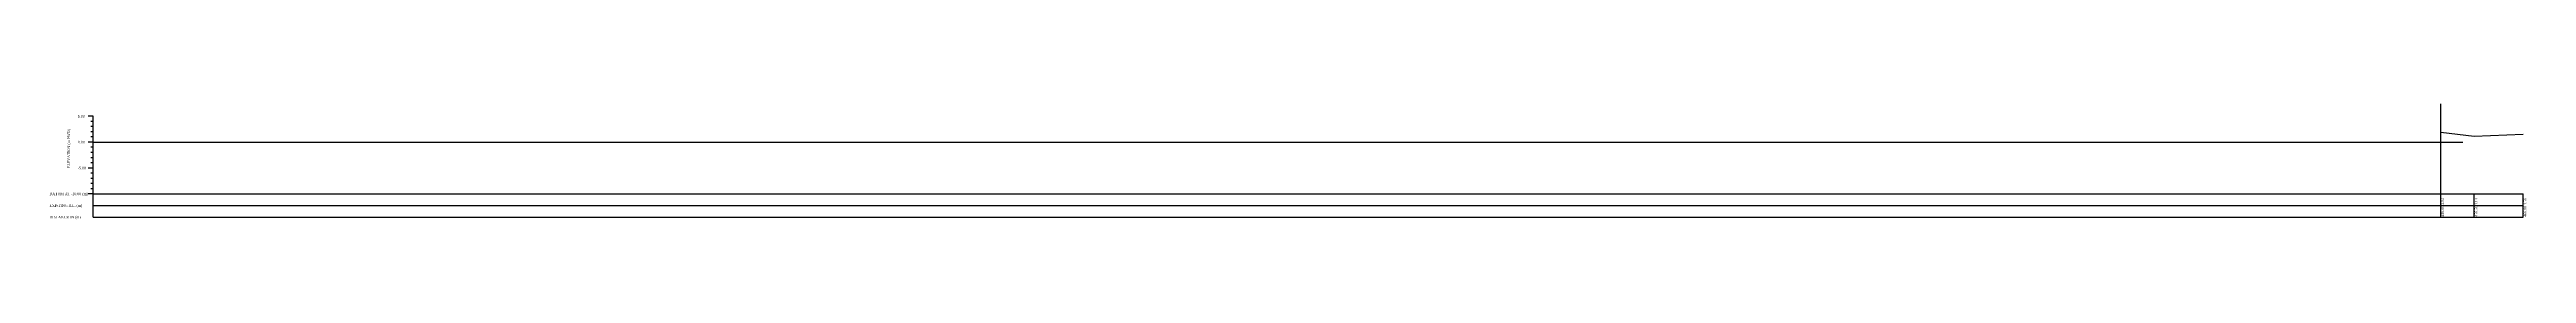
# Model space of a CAD drawing. Header units: metres. Extents: x -148477 to 168932, y -55673 to -2736.
# Drawn here: x -24412.8 to -23932.7, y -16899.3 to -16877 of the extents above; entities that cross this region are included whole.
import ezdxf

# ---------------------------------------------------------------- set-up
doc = ezdxf.new("R2010")
doc.units = ezdxf.units.M
doc.styles.add('liza', font='times.ttf', dxfattribs={"height": 2})

msp = doc.modelspace()

# ---------------------------------------------------------------- linework, layer by layer
at = {"color": 6, "linetype": 'Continuous', "lineweight": -3, "ltscale": 0.5}
for p, q in [((-24404.3003, -16879.3954), (-24405.3003, -16879.3954)), ((-24404.3003, -16898.8954), (-24404.3003, -16879.3954)), ((-24404.3003, -16884.3954), (-24405.3003, -16884.3954)), ((-24404.3003, -16880.3954), (-24404.8003, -16880.3954)), ((-24404.3003, -16881.3954), (-24404.8003, -16881.3954)), ((-24404.3003, -16882.3954), (-24404.8003, -16882.3954)), ((-24404.3003, -16883.3954), (-24404.8003, -16883.3954)), ((-24404.3003, -16884.3954), (-23945.0493, -16884.3954)), ((-24404.3003, -16889.3954), (-24405.3003, -16889.3954)), ((-24404.3003, -16885.3954), (-24404.8003, -16885.3954)), ((-24404.3003, -16886.3954), (-24404.8003, -16886.3954)), ((-24404.3003, -16887.3954), (-24404.8003, -16887.3954)), ((-24404.3003, -16888.3954), (-24404.8003, -16888.3954)), ((-24404.3003, -16890.3954), (-24404.8003, -16890.3954)), ((-24404.3003, -16891.3954), (-24404.8003, -16891.3954)), ((-24404.3003, -16892.3954), (-24404.8003, -16892.3954)), ((-24404.3003, -16893.3954), (-24404.8003, -16893.3954)), ((-24404.3003, -16894.3954), (-24405.3003, -16894.3954)), ((-24404.3003, -16894.3954), (-23933.3003, -16894.3954)), ((-24404.3003, -16896.6454), (-23933.3003, -16896.6454)), ((-24404.3003, -16898.8954), (-23933.3003, -16898.8954)), ((-23949.3003, -16898.8954), (-23949.3003, -16894.3954)), ((-23942.8003, -16898.8954), (-23942.8003, -16894.3954)), ((-23933.3003, -16898.8954), (-23933.3003, -16894.3954))]:
    msp.add_line(p, q, dxfattribs=at)
at = {"color": 3, "linetype": 'Continuous', "lineweight": -3, "ltscale": 0.5}
msp.add_line((-23949.3003, -16894.3954), (-23949.3003, -16876.9631), dxfattribs=at)
at = {"color": 6, "linetype": 'Continuous', "lineweight": -3, "ltscale": 0.5}
msp.add_lwpolyline([(-23949.3003, -16882.4654), (-23942.8003, -16883.2554), (-23933.3003, -16882.8354)], dxfattribs=at)

# ---------------------------------------------------------------- texts
at = {"color": 6, "linetype": 'Continuous', "lineweight": -3, "ltscale": 0.5, "char_height": 0.5, "attachment_point": 1, "style": 'liza'}
for s, insert, width in [('5.00', (-24407.3003, -16879.1454), 2), ('0.00', (-24407.3003, -16884.1454), 2), ('-5.00', (-24407.3003, -16889.1454), 2), ('DATUM AT -10.00 (m)', (-24412.8003, -16894.1454), 7.5), ('EXISTING R.L. (m)', (-24412.8003, -16896.3954), 7.5), ('DISTANCE IN (m)', (-24412.8003, -16898.6454), 7.5)]:
    msp.add_mtext(s, dxfattribs=dict(at, insert=insert, width=width))
at = {"color": 6, "linetype": 'Continuous', "lineweight": -3, "ltscale": 0.5, "char_height": 0.5, "attachment_point": 1, "rotation": 90, "style": 'liza'}
for s, insert, width in [('ELEVATION (m PWD)', (-24409.3003, -16889.3954), 10), ('450.00', (-23949.2003, -16898.7954), 2.15), ('1.93', (-23949.2003, -16896.5454), 2.15), ('456.50', (-23942.7003, -16898.7954), 2.15), ('1.14', (-23942.7003, -16896.5454), 2.15), ('466.00', (-23933.2003, -16898.7954), 2.15), ('1.56', (-23933.2003, -16896.5454), 2.15)]:
    msp.add_mtext(s, dxfattribs=dict(at, insert=insert, width=width))

doc.saveas('drawing.dxf')
